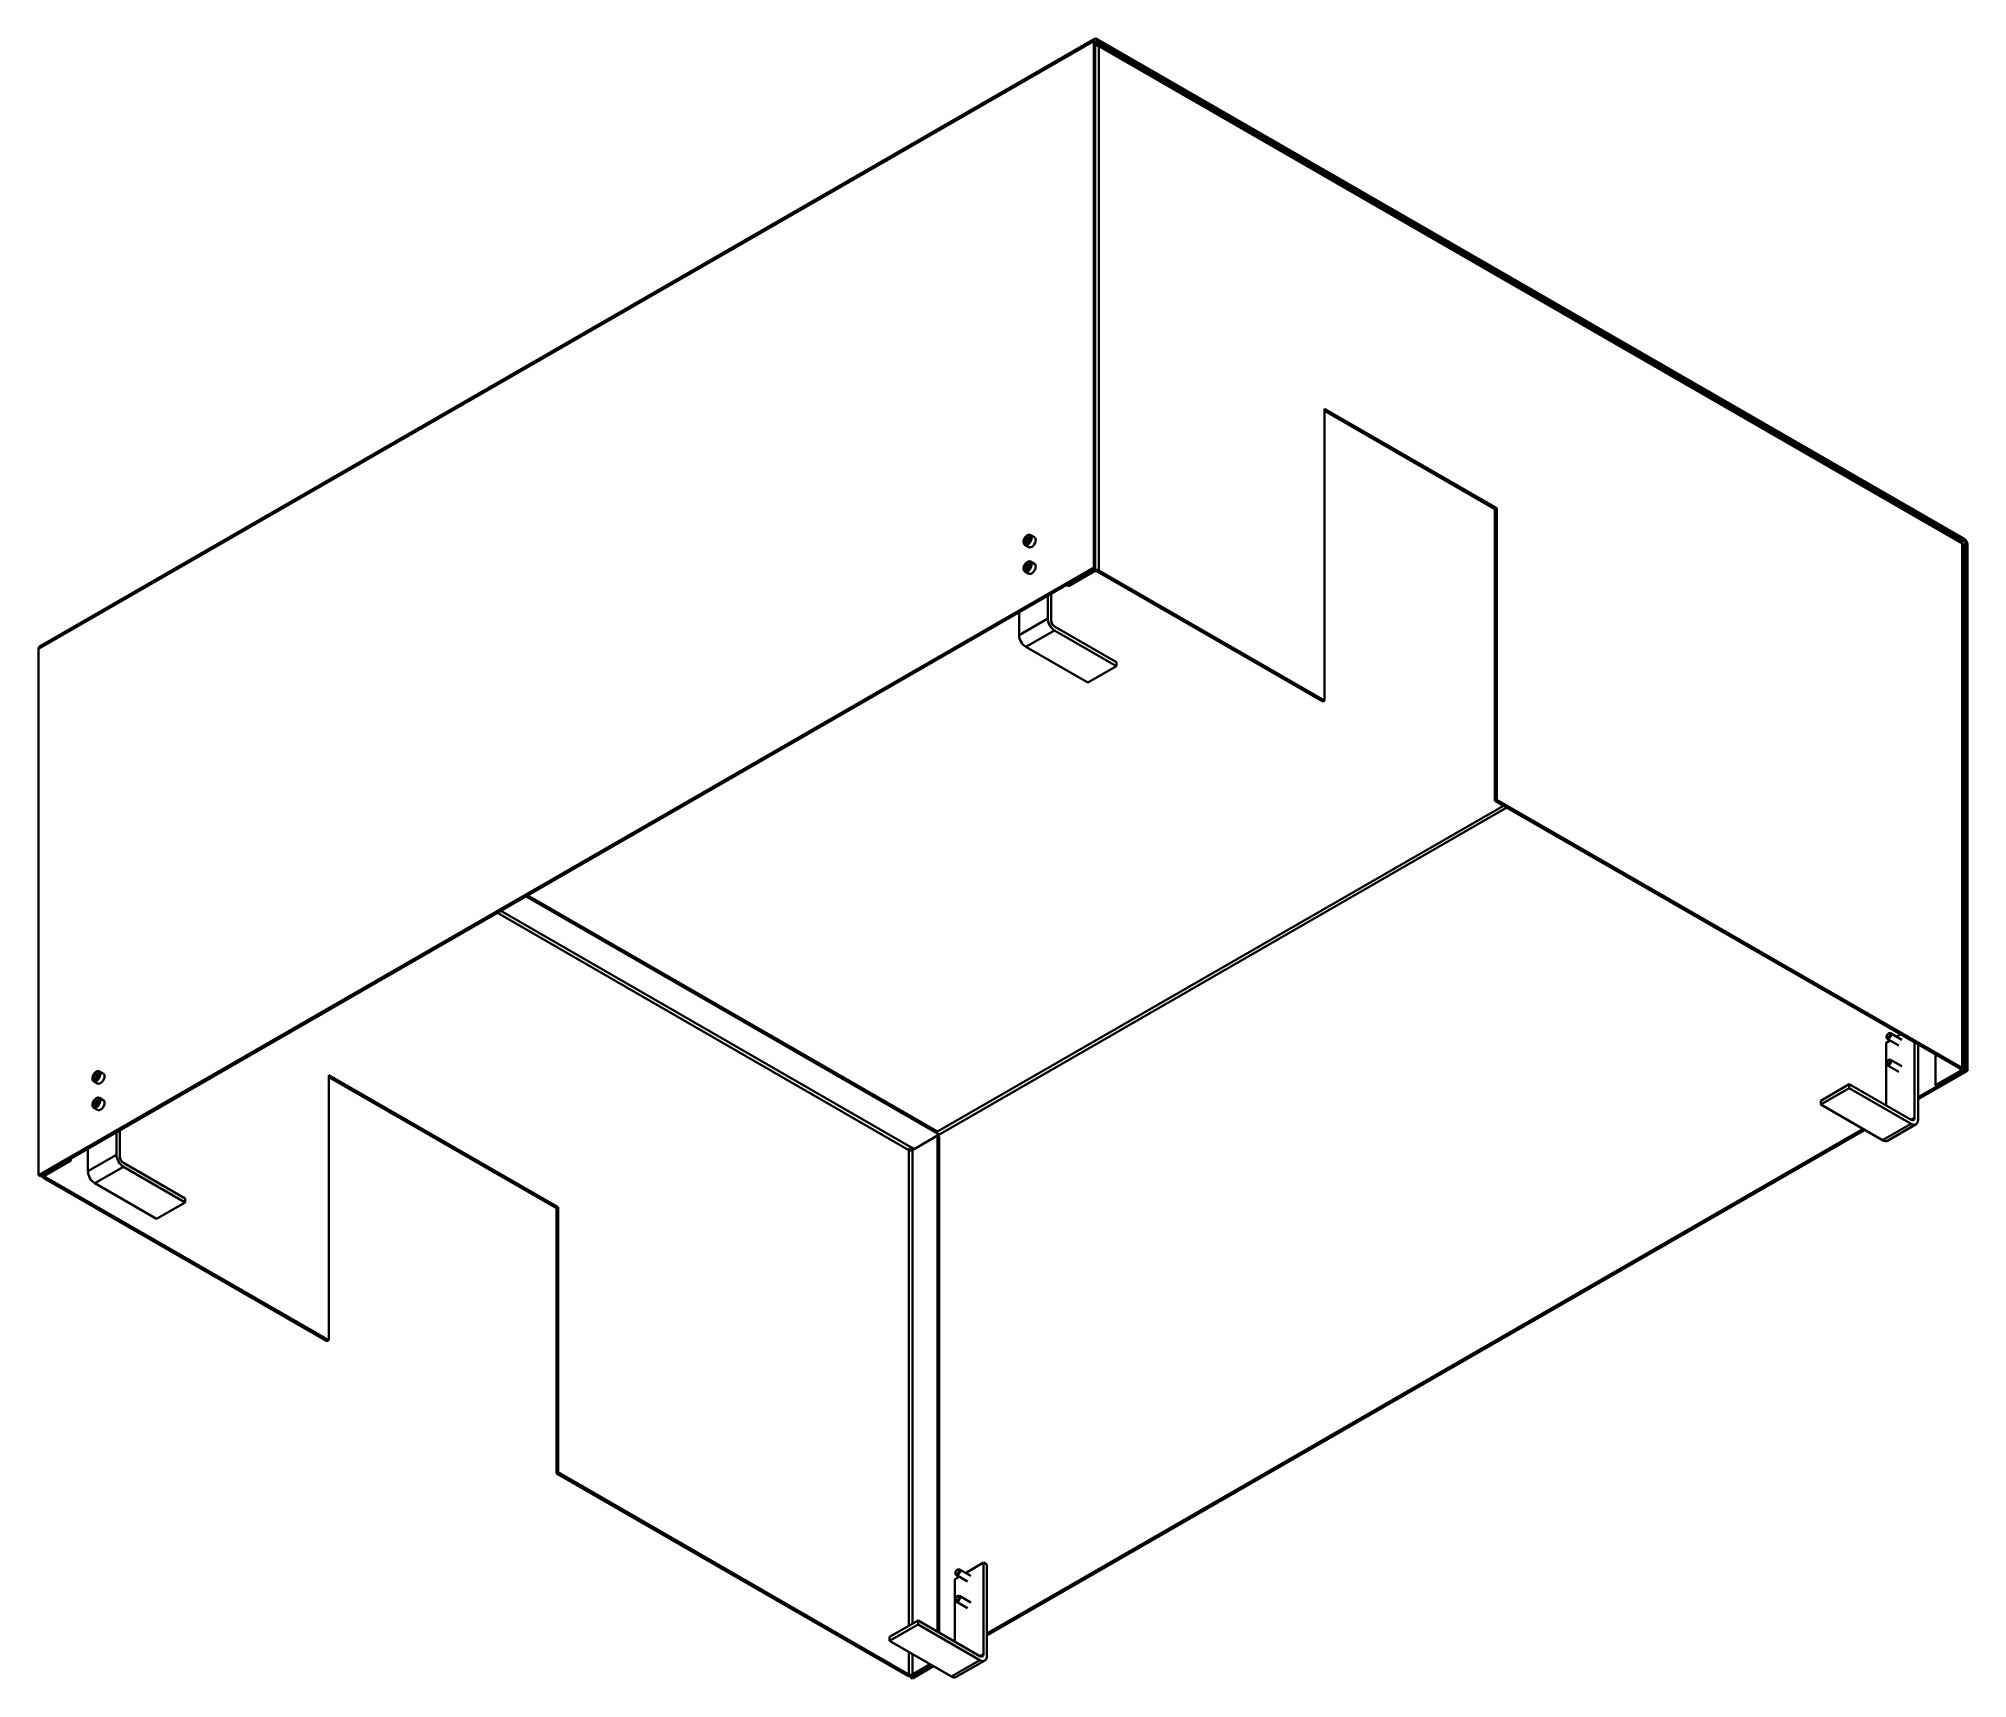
# Model space of a CAD drawing. Header units: millimetres. Extents: x 4 to 6792, y -31 to 4560.
# Drawn here: x 5603 to 6792, y 3549 to 4560 of the extents above; entities that cross this region are included whole.
import ezdxf

# ---------------------------------------------------------------- set-up
doc = ezdxf.new("R2010")
doc.units = ezdxf.units.MM
doc.layers.add('Tangent Edges', color=7, linetype='Continuous', lineweight=50)
doc.layers.add('Visible Edges', color=7, linetype='Continuous', lineweight=50)

msp = doc.modelspace()

# ---------------------------------------------------------------- linework, layer by layer
at = {"layer": 'Tangent Edges', "linetype": 'Continuous', "lineweight": 35}
for p, q in [((6253.4, 4558.9), (5602.8, 4184.3)), ((6254, 4560.3), (5603.4, 4185.6)), ((6255.5, 4558.9), (6254.4, 4558.3)), ((6788.4, 4250.6), (6255.9, 4557.2)), ((6789, 4249.2), (6256.5, 4555.8)), ((6256.5, 4555.8), (6256.5, 4232.5)), ((6788.7, 4250.3), (6790, 4251)), ((6789, 3925.9), (6789, 4249.2)), ((6791.1, 4249.2), (6789.8, 4248.4)), ((6789.9, 3924.6), (6789.9, 4248)), ((6207.4, 4192.7), (6225.1, 4202.9)), ((6229.3, 4195.6), (6211.6, 4185.4)), ((6508.2, 4086.3), (6141.5, 3875.1)), ((6157.2, 3886.6), (6506.1, 4087.5)), ((6139.5, 3875.2), (5885.7, 4021.4)), ((5887.8, 4022.6), (6140.6, 3877)), ((6787.9, 3924), (6787.9, 3925.3)), ((6739.8, 3881.2), (6757.5, 3891.4)), ((6760.5, 3891.1), (6742.8, 3880.9)), ((6757.5, 3893.8), (6759.6, 3895.1)), ((5633.2, 3862.1), (5650.9, 3872.3)), ((6139.5, 3581.9), (6139.5, 3875.2)), ((6141.6, 3875.2), (6141.6, 3583.1)), ((5605.1, 3859.1), (5605.1, 3859.8)), ((5607.1, 3859.7), (5607.1, 3858.5)), ((5655.1, 3864.9), (5637.5, 3854.7)), ((6139.5, 3551.9), (6139.5, 3565.6)), ((6141.6, 3564.4), (6141.6, 3551.9)), ((6165.7, 3550.6), (6183.3, 3560.7)), ((6186.3, 3560.4), (6168.7, 3550.3)), ((6183.3, 3563.2), (6185.5, 3564.4))]:
    msp.add_line(p, q, dxfattribs=at).dxf.unprotected_set("ltscale", 0)
for centre, major_axis, ratio, start_param, end_param in [((6255.5, 4557.7), (-1.5, 2.6), 0.578093, 5.499721, 7.070517), ((6786.9, 4248), (3, 0), 0.575862, 0, 0.785398), ((6790, 4249.8), (1.5, -2.6), 0.578093, 0.787332, 2.358128), ((6790, 4249.8), (0.75, -1.3), 0.578093, 0.787332, 2.358128), ((6254.4, 4231.3), (-3, 0), 0.575862, 3.926991, 5.497787), ((6229.3, 4200.5), (2.99, -5.2), 0.578093, 3.928925, 5.499721), ((5604.9, 4183), (-1.5, 2.6), 0.578093, 0, 0.787332), ((6786.9, 3924.6), (3, 0), 0.575862, 5.497787, 7.068583), ((6757.5, 3896.3), (1.5, -2.6), 0.578093, 5.499721, 7.070517), ((6757.5, 3896.3), (2.99, -5.2), 0.578093, 5.499721, 7.070517), ((6739.8, 3886.1), (2.99, -5.2), 0.578093, 5.499721, 6.283185), ((5655.1, 3869.8), (2.99, -5.2), 0.578093, 3.928925, 5.499721), ((6140.6, 3875.8), (1.5, 0), 0.575862, 3.926991, 5.497787), ((6139.5, 3875.2), (0.75, -1.3), 0.578093, 1.060403, 2.078372), ((6183.3, 3565.6), (1.5, -2.6), 0.578093, 5.499721, 7.070517), ((6183.3, 3565.6), (2.99, -5.2), 0.578093, 5.499721, 7.070517), ((6140.6, 3552.5), (3, 0), 0.575862, 3.926991, 5.497787), ((6165.7, 3555.5), (2.99, -5.2), 0.578093, 5.499721, 6.283185)]:
    msp.add_ellipse(centre, major_axis=major_axis, ratio=ratio, start_param=start_param, end_param=end_param, dxfattribs=at).dxf.unprotected_set("ltscale", 0)
at = {"layer": 'Visible Edges', "linetype": 'Continuous', "lineweight": 35}
for p, q in [((6253.4, 4234.3), (6253.4, 4558.9)), ((6254.4, 4558.3), (6254.4, 4233.7)), ((6255.5, 4560.1), (6790, 4252.3)), ((6790, 4251), (6255.5, 4558.9)), ((6395.8, 4152.3), (6395.8, 4332.1)), ((6395.8, 4332.1), (6501.9, 4271)), ((6500.8, 4270.4), (6395.8, 4330.9)), ((6501.9, 4271), (6500.8, 4270.4)), ((6500.8, 4090.6), (6500.8, 4270.4)), ((6501.9, 4271), (6501.9, 4091.2)), ((6210.2, 4250.3), (6210.2, 4249.9)), ((6213.4, 4246.9), (6210.9, 4248.3)), ((6211.1, 4250.9), (6211.7, 4252.4)), ((6211.1, 4250.9), (6212.2, 4250.2)), ((6211.7, 4250), (6211.1, 4250.9)), ((6211.7, 4252.4), (6213, 4253.1)), ((6211.7, 4252.4), (6213.3, 4251.5)), ((6213, 4250.7), (6211.7, 4250)), ((6212.3, 4254), (6212.7, 4254.2)), ((6213, 4253.1), (6213.6, 4252.3)), ((6213.6, 4252.3), (6213, 4250.7)), ((6216.9, 4253), (6214.4, 4254.4)), ((6791.1, 3924.6), (6791.1, 4249.2)), ((6792.2, 4248.6), (6792.2, 3924)), ((5602.8, 3859.7), (6253.4, 4234.3)), ((6211.1, 4234.5), (6211.7, 4236.1)), ((6211.1, 4234.5), (6212.2, 4233.9)), ((6211.7, 4233.6), (6211.1, 4234.5)), ((6211.7, 4236.1), (6213, 4236.8)), ((6211.7, 4236.1), (6213.3, 4235.2)), ((6213, 4234.3), (6211.7, 4233.6)), ((6212.3, 4237.7), (6212.7, 4237.9)), ((6213, 4236.8), (6213.6, 4235.9)), ((6213.6, 4235.9), (6213, 4234.3)), ((6216.9, 4236.6), (6214.4, 4238)), ((6254.4, 4233.7), (6253.4, 4234.3)), ((5603.9, 3859.1), (6254.4, 4233.7)), ((6210.2, 4234), (6210.2, 4233.6)), ((6213.4, 4230.5), (6210.9, 4232)), ((6236.7, 4223.5), (6252.3, 4232.5)), ((6236.7, 4223.5), (6237.8, 4222.9)), ((6237.8, 4222.9), (6253.4, 4231.9)), ((6255.5, 4231.9), (6394.8, 4151.7)), ((6395.8, 4152.3), (6256.5, 4232.5)), ((6225.1, 4202.9), (6225.1, 4216.8)), ((6227.2, 4218), (6227.2, 4201.7)), ((6207.4, 4206.6), (6207.4, 4192.7)), ((6229.3, 4198), (6267.5, 4176)), ((6267.5, 4173.6), (6229.3, 4195.6)), ((5602.8, 4184.3), (5602.8, 3859.7)), ((6211.6, 4185.4), (6249.8, 4163.4)), ((6267.5, 4176), (6267.5, 4173.6)), ((6267.5, 4173.6), (6249.8, 4163.4)), ((6394.8, 4151.7), (6395.8, 4152.3)), ((6501.9, 4091.2), (6500.8, 4090.6)), ((6500.8, 4090.6), (6787.9, 3925.3)), ((6789, 3925.9), (6501.9, 4091.2)), ((5904.4, 4032.2), (6157.2, 3886.6)), ((5903.4, 4031.5), (6158.2, 3884.8)), ((6742, 3941.3), (6744.5, 3942.8)), ((6742, 3941.3), (6742, 3902.8)), ((6742.3, 3945.1), (6742.3, 3944.7)), ((6749.8, 3939.7), (6742.7, 3943.8)), ((6743.4, 3947), (6743.7, 3947.2)), ((6751.8, 3943.2), (6744.7, 3947.3)), ((6748.5, 3945.1), (6751, 3946.5)), ((6759.6, 3895.1), (6759.6, 3941.5)), ((6761.8, 3940.3), (6761.8, 3893.8)), ((6742.3, 3928.8), (6742.3, 3928.4)), ((6749.8, 3923.4), (6742.7, 3927.5)), ((6743.4, 3930.6), (6743.7, 3930.8)), ((6751.8, 3926.9), (6744.7, 3930.9)), ((6772.4, 3915.1), (6772.4, 3934.2)), ((5636, 3919.7), (5636, 3919.3)), ((5639.2, 3916.3), (5636.8, 3917.7)), ((5636.9, 3920.2), (5637.6, 3921.8)), ((5636.9, 3920.2), (5638, 3919.6)), ((5637.6, 3919.3), (5636.9, 3920.2)), ((5637.6, 3921.8), (5638.8, 3922.5)), ((5637.6, 3921.8), (5639.1, 3920.9)), ((5638.8, 3920), (5637.6, 3919.3)), ((5638.2, 3923.4), (5638.5, 3923.6)), ((5638.8, 3922.5), (5639.4, 3921.6)), ((5639.4, 3921.6), (5638.8, 3920)), ((5642.7, 3922.3), (5640.3, 3923.7)), ((5781.7, 3921.4), (5923.1, 3840)), ((5781.7, 3757.9), (5781.7, 3921.4)), ((5922.1, 3839.4), (5781.7, 3920.2)), ((6701.7, 3905.6), (6719.3, 3915.8)), ((6701.7, 3903.2), (6719.3, 3913.4)), ((6719.3, 3913.4), (6719.3, 3915.8)), ((6719.3, 3915.8), (6757.5, 3893.8)), ((6757.5, 3891.4), (6719.3, 3913.4)), ((6761.8, 3907.7), (6791.1, 3924.6)), ((6761.8, 3906.5), (6792.2, 3924)), ((6787.9, 3924), (6772.4, 3915.1)), ((6773.4, 3914.5), (6772.4, 3915.1)), ((6789, 3923.4), (6773.4, 3914.5)), ((6792.2, 3924), (6791.1, 3924.6)), ((5636, 3903.3), (5636, 3902.9)), ((5639.2, 3899.9), (5636.8, 3901.3)), ((5636.9, 3903.9), (5637.6, 3905.4)), ((5636.9, 3903.9), (5638, 3903.2)), ((5637.6, 3903), (5636.9, 3903.9)), ((5637.6, 3905.4), (5638.8, 3906.1)), ((5637.6, 3905.4), (5639.1, 3904.5)), ((5638.8, 3903.7), (5637.6, 3903)), ((5638.2, 3907), (5638.5, 3907.2)), ((5638.8, 3906.1), (5639.4, 3905.3)), ((5639.4, 3905.3), (5638.8, 3903.7)), ((5642.7, 3906), (5640.3, 3907.4)), ((6701.7, 3905.6), (6701.7, 3903.2)), ((6701.7, 3903.2), (6739.8, 3881.2)), ((5650.9, 3872.3), (5650.9, 3886.2)), ((5653, 3887.4), (5653, 3871)), ((6141.6, 3875.2), (6157.2, 3884.2)), ((6158.2, 3884.8), (6142.7, 3875.8)), ((6157.2, 3884.2), (6157.2, 3578.3)), ((6158.2, 3883.5), (6157.2, 3884.2)), ((6158.2, 3883.5), (6158.2, 3577.6)), ((6187.6, 3577.1), (6727.8, 3888.2)), ((6187.6, 3575.9), (6728.8, 3887.5)), ((5606, 3860.3), (5621.6, 3869.3)), ((5607.1, 3859.7), (5622.6, 3868.7)), ((5621.6, 3869.3), (5622.6, 3868.7)), ((5622.6, 3868.7), (5622.6, 3869.9)), ((5633.2, 3876), (5633.2, 3862.1)), ((5655.1, 3867.4), (5693.3, 3845.4)), ((6140.6, 3877), (6142.7, 3875.8)), ((5602.8, 3859.7), (5603.9, 3859.1)), ((5606, 3857.9), (5780.6, 3757.3)), ((5781.7, 3757.9), (5607.1, 3858.5)), ((5637.5, 3854.7), (5675.6, 3832.7)), ((5693.3, 3842.9), (5655.1, 3864.9)), ((5693.3, 3842.9), (5675.6, 3832.7)), ((5693.3, 3845.4), (5693.3, 3842.9)), ((5922.1, 3839.4), (5923.1, 3840)), ((5922.1, 3675.8), (5922.1, 3839.4)), ((5923.1, 3840), (5923.1, 3676.5)), ((5780.6, 3757.3), (5781.7, 3757.9)), ((5923.1, 3676.5), (5922.1, 3675.8)), ((5922.1, 3675.8), (6138.4, 3551.2)), ((6139.5, 3551.9), (5923.1, 3676.5)), ((6169.2, 3616.3), (6169.6, 3616.5)), ((6177.6, 3612.6), (6170.6, 3616.6)), ((6174.4, 3614.4), (6185.5, 3620.8)), ((6185.5, 3564.4), (6185.5, 3620.8)), ((6185.5, 3620.8), (6187.6, 3619.6)), ((6187.6, 3619.6), (6187.6, 3563.2)), ((6167.8, 3610.7), (6170.4, 3612.1)), ((6167.8, 3610.7), (6167.8, 3572.1)), ((6168.1, 3614.5), (6168.1, 3614.1)), ((6175.6, 3609.1), (6168.6, 3613.2)), ((6168.1, 3598.2), (6168.1, 3597.7)), ((6175.6, 3592.8), (6168.6, 3596.8)), ((6169.2, 3600), (6169.6, 3600.2)), ((6177.6, 3596.2), (6170.6, 3600.3)), ((6127.5, 3575), (6145.2, 3585.2)), ((6127.5, 3572.5), (6145.2, 3582.7)), ((6145.2, 3582.7), (6145.2, 3585.2)), ((6145.2, 3585.2), (6183.3, 3563.2)), ((6183.3, 3560.7), (6145.2, 3582.7)), ((6127.5, 3575), (6127.5, 3572.5)), ((6127.5, 3572.5), (6165.7, 3550.6)), ((6140.6, 3550), (6153.6, 3557.5)), ((6152.5, 3558.1), (6141.6, 3551.9)), ((6141.6, 3549.4), (6154.6, 3556.9)), ((6153.6, 3557.5), (6142.7, 3551.2)), ((6140.6, 3550.7), (6140.6, 3550)), ((6140.6, 3550), (6141.6, 3549.4))]:
    msp.add_line(p, q, dxfattribs=at).dxf.unprotected_set("ltscale", 0)
for centre, major_axis, ratio, start_param, end_param in [((6255.5, 4557.7), (-0.75, 1.3), 0.578093, 5.499721, 7.070517), ((6254.4, 4554.6), (1.5, 2.6), 0.578093, 5.495853, 7.06665), ((6254.4, 4554.6), (-3, 0), 0.575862, 3.926991, 4.712389), ((6212.7, 4251.4), (-1.75, -3.03), 0.578093, 5.495853, 8.637446), ((6212.7, 4251.4), (1.75, 3.03), 0.578093, 5.495853, 7.070517), ((6215.2, 4249.9), (-1.75, -3.03), 0.578093, 0, 2.354261), ((6215.2, 4249.9), (1.75, 3.03), 0.578093, 5.495853, 6.283185), ((6786.9, 4248), (1.5, 2.6), 0.578093, 5.495853, 6.283185), ((6212.7, 4235), (-1.75, -3.03), 0.578093, 5.495853, 8.637446), ((6212.7, 4235), (1.75, 3.03), 0.578093, 5.495853, 7.070517), ((6215.2, 4233.6), (-1.75, -3.03), 0.578093, 0, 2.354261), ((6215.2, 4233.6), (1.75, 3.03), 0.578093, 5.495853, 6.283185), ((6254.4, 4231.3), (-1.5, 0), 0.575862, 3.926991, 5.497787), ((6229.3, 4200.5), (1.5, -2.6), 0.578093, 3.928925, 5.499721), ((6211.6, 4190.3), (2.99, -5.2), 0.578093, 3.928925, 5.499721), ((6743.7, 3945.6), (-1, -1.73), 0.578093, 5.495853, 10.21211), ((6743.7, 3929.2), (-1, -1.73), 0.578093, 5.495853, 10.21211), ((6786.9, 3924.6), (1.5, 0), 0.575862, 5.497787, 7.068583), ((5638.5, 3920.7), (-1.75, -3.03), 0.578093, 5.495853, 8.637446), ((5638.5, 3920.7), (1.75, 3.03), 0.578093, 5.495853, 7.070517), ((5641, 3919.3), (-1.75, -3.03), 0.578093, 0, 2.354261), ((5641, 3919.3), (1.75, 3.03), 0.578093, 5.495853, 6.283185), ((5638.5, 3904.4), (-1.75, -3.03), 0.578093, 5.495853, 8.637446), ((5638.5, 3904.4), (1.75, 3.03), 0.578093, 5.495853, 7.070517), ((5641, 3902.9), (-1.75, -3.03), 0.578093, 0, 2.354261), ((5641, 3902.9), (1.75, 3.03), 0.578093, 5.495853, 6.283185), ((5655.1, 3869.8), (1.5, -2.6), 0.578093, 3.928925, 5.499721), ((6140.6, 3875.8), (0.75, 1.3), 0.578093, 0.783464, 2.354261), ((5608.1, 3859.1), (-3, 0), 0.575862, 5.497787, 7.068583), ((5608.1, 3859.1), (-1.5, 0), 0.575862, 5.497787, 7.068583), ((5637.5, 3859.6), (2.99, -5.2), 0.578093, 3.928925, 5.499721), ((6169.6, 3614.9), (-1, -1.73), 0.578093, 5.495853, 10.21211), ((6169.6, 3598.6), (-1, -1.73), 0.578093, 5.495853, 10.21211), ((6140.6, 3552.5), (1.5, 0), 0.575862, 3.926991, 5.497787)]:
    msp.add_ellipse(centre, major_axis=major_axis, ratio=ratio, start_param=start_param, end_param=end_param, dxfattribs=at).dxf.unprotected_set("ltscale", 0)
for centre, major_axis in [((6212.3, 4251.6), (1.5, 2.6)), ((6212.3, 4235.2), (1.5, 2.6)), ((6743.4, 3945.8), (0.75, 1.3)), ((6743.4, 3929.4), (0.75, 1.3)), ((5638.2, 3920.9), (1.5, 2.6)), ((5638.2, 3904.6), (1.5, 2.6)), ((6169.2, 3615.1), (0.75, 1.3)), ((6169.2, 3598.8), (0.75, 1.3))]:
    msp.add_ellipse(centre, major_axis=major_axis, ratio=0.578093, dxfattribs=at).dxf.unprotected_set("ltscale", 0)

doc.saveas('drawing.dxf')
